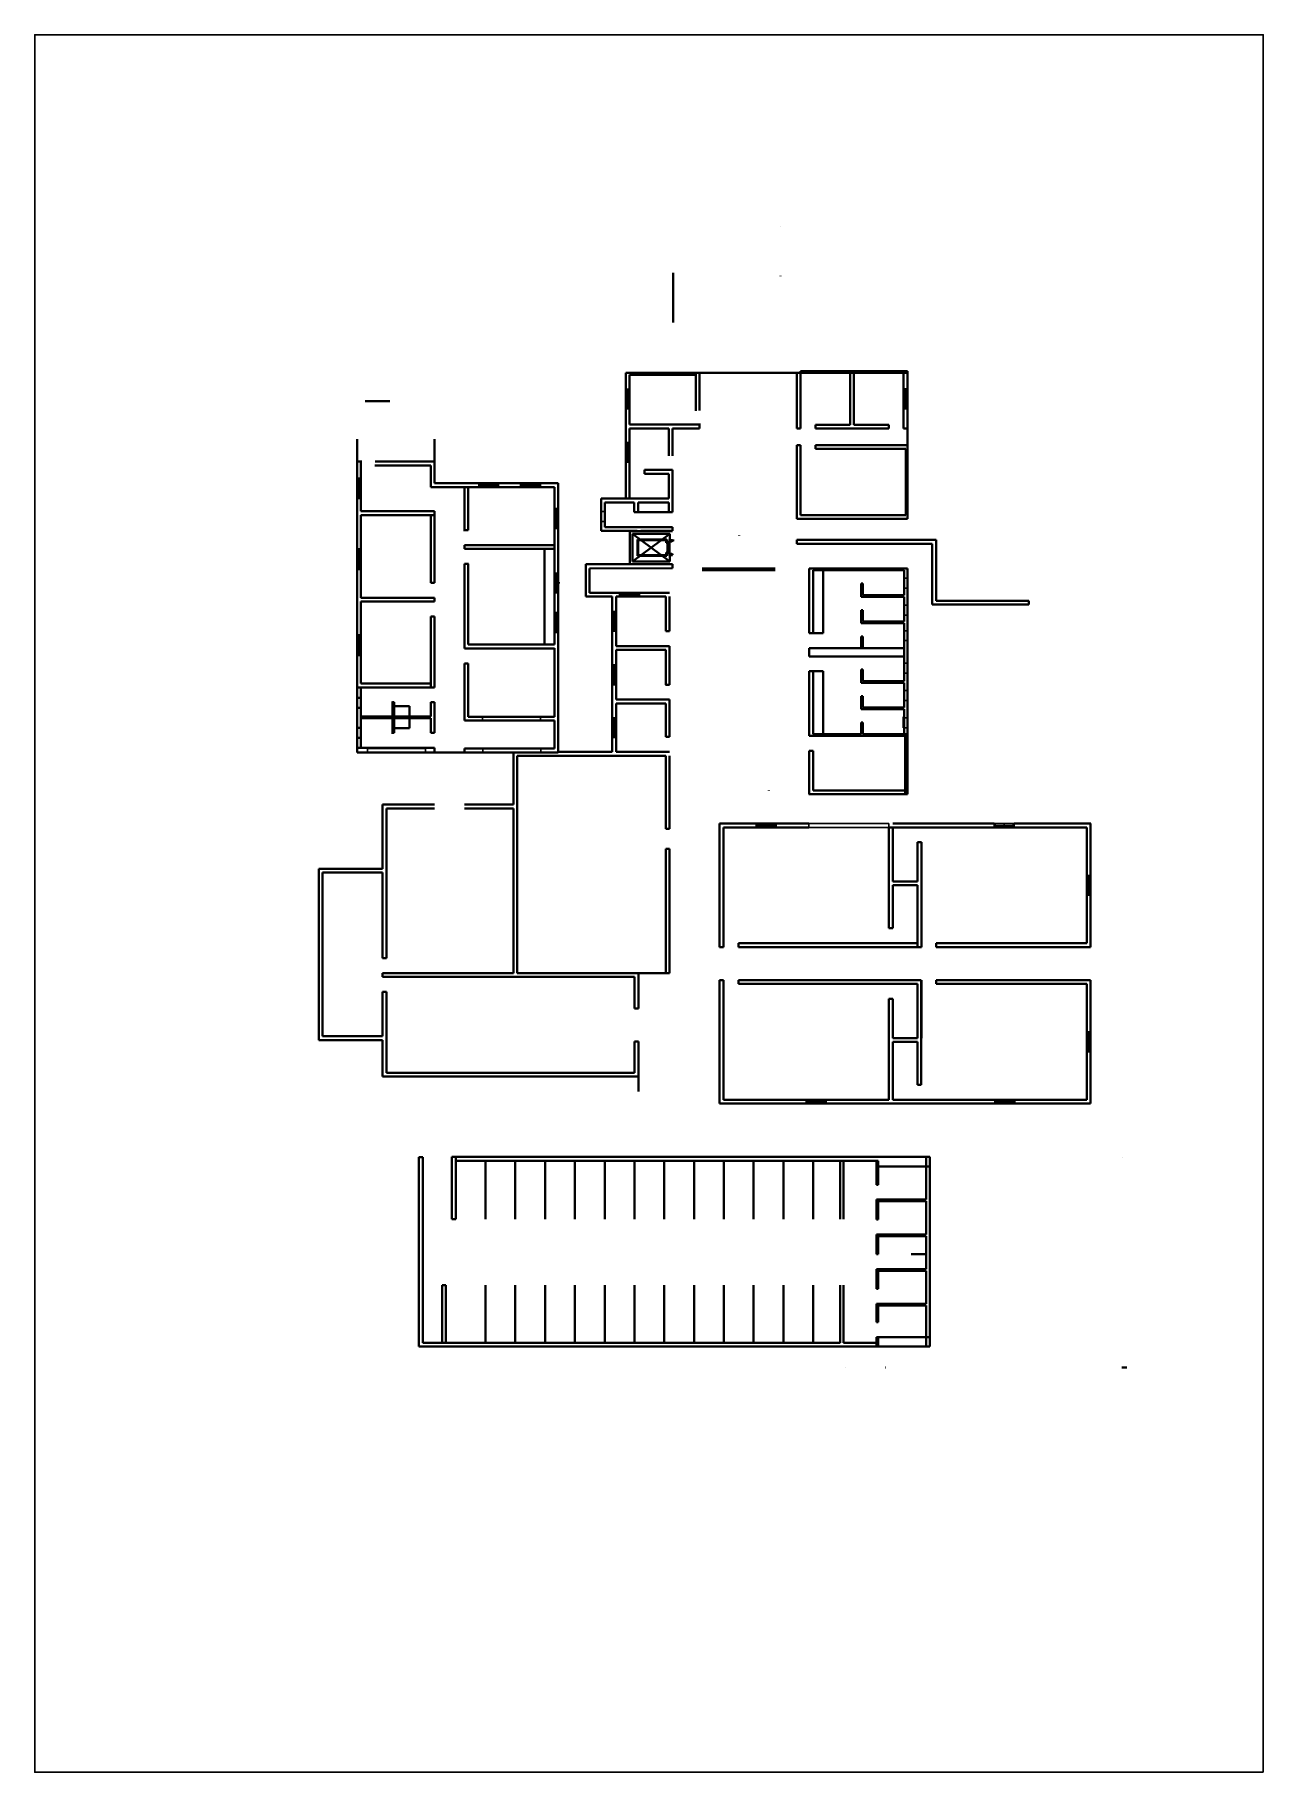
# Model space of a CAD drawing. Header units: metres. Extents: x -353 to 1688, y -477 to 135.
# Drawn here: x -49.4 to 24.8, y -305.9 to -200.9 of the extents above; entities that cross this region are included whole.
import ezdxf

# ---------------------------------------------------------------- set-up
doc = ezdxf.new("R2010")
doc.units = ezdxf.units.M
doc.header["$MEASUREMENT"] = 0
doc.layers.add('WALL', color=2, linetype='Continuous', lineweight=40)
doc.layers.add('WINDOW', color=10, linetype='Continuous')

msp = doc.modelspace()

# ---------------------------------------------------------------- linework, layer by layer
at = {"layer": 'Defpoints'}
msp.add_lwpolyline([(24.80282, -305.92207), (-49.44718, -305.92207), (-49.44718, -200.92207), (24.80282, -200.92207)], close=True, dxfattribs=at)
at = {"layer": 'WALL'}
for p, q in [((-4.37661, -212.51265), (-4.37661, -212.51265)), ((-10.86539, -215.31399), (-10.86539, -218.31399)), ((-4.37661, -215.49253), (-4.37661, -215.51265)), ((-13.72539, -221.359), (-13.72539, -224.719)), ((-3.3927, -221.359), (-13.72539, -221.359)), ((-9.49539, -221.48344), (-13.49539, -221.48344)), ((-13.49539, -221.48344), (-13.49539, -224.48344)), ((-9.49539, -223.6426), (-9.49539, -221.35344)), ((-9.26539, -223.63724), (-9.26539, -221.35344)), ((-3.39403, -224.71317), (-3.39403, -221.36952)), ((-3.3927, -221.359), (3.2973, -221.359)), ((-3.1627, -221.259), (-3.1627, -224.489)), ((-3.1627, -221.259), (3.2973, -221.259)), ((-0.1627, -221.359), (-0.1627, -224.489)), ((0.0673, -221.359), (0.0673, -224.489)), ((3.0673, -221.359), (3.0673, -224.719)), ((3.2973, -221.259), (3.2973, -230.179)), ((-27.98836, -223.06573), (-29.48151, -223.06573)), ((-13.49539, -224.48344), (-9.26539, -224.48344)), ((-9.26539, -224.719), (-9.26539, -224.40724)), ((-3.1634, -224.49004), (-3.1634, -224.72004)), ((-2.2634, -224.72004), (-2.2634, -224.49004)), ((-2.2634, -224.49004), (-0.1627, -224.49004)), ((2.1673, -224.489), (0.0673, -224.489)), ((2.1673, -224.489), (2.1673, -224.719)), ((-29.95937, -229.71565), (-29.95937, -225.36565)), ((-25.27925, -228.0306), (-25.27925, -225.36565)), ((-13.72539, -224.719), (-13.72539, -228.949)), ((-13.49539, -224.719), (-13.49539, -227.449)), ((-13.49539, -224.719), (-11.12441, -224.719)), ((-11.12441, -224.719), (-11.12441, -226.3727)), ((-10.89441, -224.719), (-9.26539, -224.719)), ((-10.89441, -224.719), (-10.89441, -226.3727)), ((-3.1634, -224.719), (-3.3927, -224.719)), ((-3.3927, -225.7197), (-3.3927, -230.179)), ((-3.16282, -225.7197), (-3.3927, -225.7197)), ((-3.16282, -225.7197), (-3.16282, -225.9497)), ((0.06632, -224.719), (-2.2634, -224.719)), ((-2.26282, -225.7197), (3.2973, -225.71897)), ((-2.26282, -225.9497), (-2.26282, -225.7197)), ((2.1673, -224.719), (0.06632, -224.719)), ((3.2973, -224.719), (3.0673, -224.719)), ((-29.95937, -226.71565), (-29.67937, -226.71565)), ((-29.72937, -226.71565), (-29.72937, -229.71565)), ((-28.87933, -226.71565), (-27.79273, -226.71565)), ((-27.79273, -226.71565), (-25.27925, -226.71565)), ((-3.16282, -225.9497), (-3.1627, -225.9497)), ((-3.1627, -225.949), (-3.1627, -229.949)), ((3.1973, -225.949), (-2.26282, -225.949)), ((3.1973, -225.949), (3.1973, -229.949)), ((-29.95937, -227.73065), (-29.72937, -227.73065)), ((-28.88395, -226.94565), (-27.79273, -226.94565)), ((-27.79273, -226.94565), (-25.50925, -226.94565)), ((-25.50925, -228.2606), (-25.50925, -226.94565)), ((-13.49539, -227.449), (-13.49539, -228.949)), ((-12.59539, -227.219), (-12.59539, -227.449)), ((-12.59539, -227.219), (-10.89441, -227.219)), ((-12.59539, -227.449), (-11.12441, -227.449)), ((-11.12441, -228.949), (-11.12441, -227.449)), ((-10.89441, -227.449), (-10.89441, -227.219)), ((-10.89441, -229.779), (-10.89441, -227.219)), ((-25.50925, -228.2606), (-18.03457, -228.2606)), ((-25.27925, -228.0306), (-23.47277, -228.0306)), ((-23.47277, -228.0306), (-17.80457, -228.0306)), ((-23.47277, -228.2606), (-23.47277, -230.91191)), ((-23.24277, -228.2606), (-23.24277, -230.8606)), ((-18.03457, -228.2606), (-18.03457, -237.77905)), ((-17.80457, -228.0306), (-17.80457, -244.29053)), ((-29.95937, -228.93065), (-29.72937, -228.93065)), ((-29.95937, -229.71565), (-29.95937, -244.01437)), ((-29.72937, -229.71565), (-27.79273, -229.71565)), ((-29.72937, -229.94565), (-25.27925, -229.94565)), ((-29.72937, -229.94565), (-29.72937, -234.94565)), ((-27.79273, -229.71565), (-25.27925, -229.71565)), ((-25.50925, -229.94565), (-25.50925, -234.04565)), ((-25.27925, -229.71565), (-25.27925, -234.04565)), ((-15.2127, -228.949), (-13.2127, -228.949)), ((-15.2127, -228.949), (-15.2127, -230.909)), ((-14.9827, -229.179), (-14.5427, -229.179)), ((-14.9827, -229.179), (-13.2127, -229.179)), ((-14.9827, -229.179), (-14.9827, -230.679)), ((-13.49539, -228.949), (-11.12441, -228.949)), ((-13.2127, -229.179), (-13.2127, -229.779)), ((-10.89441, -229.779), (-13.2127, -229.779)), ((-12.9827, -229.179), (-12.3127, -229.179)), ((-12.9827, -229.179), (-11.12441, -229.179)), ((-12.9827, -229.179), (-12.9827, -229.779)), ((-11.12441, -229.779), (-11.12441, -229.179)), ((3.1973, -229.949), (-3.1627, -229.949)), ((-23.47277, -230.8606), (-23.24277, -230.8606)), ((-13.0427, -230.909), (-15.2127, -230.909)), ((-12.0827, -230.679), (-14.9827, -230.679)), ((-13.4728, -230.91755, 0.00008), (-10.89366, -230.91755, 0.00008)), ((-13.4728, -232.91771, 0.00008), (-13.4728, -230.91755, 0.00008)), ((-10.89441, -230.679), (-12.98197, -230.679)), ((-10.89441, -230.909), (-12.8127, -230.909)), ((-10.89441, -230.909), (-10.89441, -230.679)), ((3.2973, -230.179), (-3.3927, -230.179)), ((-29.95817, -232.01377), (-29.72937, -232.01377)), ((-23.46435, -231.7606), (-18.03457, -231.7606)), ((-23.46434, -231.76187), (-23.46434, -231.9906)), ((-23.46434, -231.9906), (-18.03457, -231.9906)), ((-23.23127, -231.99625), (-23.23127, -231.9957)), ((-18.63457, -231.9906), (-18.63457, -237.77905)), ((-13.32242, -231.0905, 0.00008), (-11.06661, -231.0905, 0.00008)), ((-11.06661, -232.74476, 0.00008), (-13.32242, -231.0905, 0.00008)), ((-11.06661, -231.0905, 0.00008), (-13.32242, -232.74476, 0.00008)), ((-13.32242, -232.74476, 0.00008), (-13.32242, -231.0905, 0.00008)), ((-13.02164, -231.42887, 0.00008), (-13.02164, -232.40639, 0.00008)), ((-11.23955, -231.42887, 0.00008), (-13.02164, -231.42887, 0.00008)), ((-12.98405, -231.46647, 0.00008), (-12.98405, -232.36879, 0.00008)), ((-12.98405, -231.46647, 0.00008), (-11.27715, -231.46647, 0.00008)), ((-11.27715, -231.46647, 0.00008), (-11.27715, -231.61685, 0.00008)), ((-11.27715, -231.61685, 0.00008), (-11.20947, -231.61685, 0.00008)), ((-11.23955, -231.60934, 0.00008), (-11.23955, -231.42887, 0.00008)), ((-11.21699, -231.60934, 0.00008), (-11.23955, -231.60934, 0.00008)), ((-11.23203, -231.60182, 0.00008), (-11.23203, -231.57926, 0.00008)), ((-11.23203, -231.57926, 0.00008), (-11.17188, -231.57926, 0.00008)), ((-11.22451, -231.60182, 0.00008), (-11.23203, -231.60182, 0.00008)), ((-11.20195, -231.58678, 0.00008), (-11.22451, -231.58678, 0.00008)), ((-11.22451, -231.58678, 0.00008), (-11.22451, -231.60182, 0.00008)), ((-11.20947, -231.5943, 0.00008), (-11.21699, -231.5943, 0.00008)), ((-11.21699, -231.5943, 0.00008), (-11.21699, -231.60934, 0.00008)), ((-11.20947, -231.61685, 0.00008), (-11.20947, -231.5943, 0.00008)), ((-11.20195, -231.91387, 0.00008), (-11.20195, -231.58678, 0.00008)), ((-11.20195, -231.92139, 0.00008), (-11.20195, -232.24848, 0.00008)), ((-11.18692, -232.2936, 0.00008), (-11.18692, -231.54166, 0.00008)), ((-11.17188, -231.57926, 0.00008), (-11.17188, -231.91387, 0.00008)), ((-11.17188, -232.256, 0.00008), (-11.17188, -231.92139, 0.00008)), ((-11.08916, -231.57926, 0.00008), (-11.1418, -231.57926, 0.00008)), ((-11.1418, -231.57926, 0.00008), (-11.1418, -231.91231, 0.00008)), ((-11.1418, -232.256, 0.00008), (-11.1418, -231.92295, 0.00008)), ((-11.12676, -231.54166, 0.00008), (-11.12676, -232.2936, 0.00008)), ((-11.11172, -231.91231, 0.00008), (-11.11172, -231.58678, 0.00008)), ((-11.11172, -231.58678, 0.00008), (-11.08916, -231.58678, 0.00008)), ((-11.11172, -231.92295, 0.00008), (-11.11172, -232.24848, 0.00008)), ((-11.09668, -231.5943, 0.00008), (-11.1042, -231.5943, 0.00008)), ((-11.1042, -231.5943, 0.00008), (-11.1042, -231.60934, 0.00008)), ((-11.09668, -231.60934, 0.00008), (-11.09668, -231.5943, 0.00008)), ((-11.07412, -231.60934, 0.00008), (-11.09668, -231.60934, 0.00008)), ((-11.09668, -231.61685, 0.00008), (-11.07412, -231.61685, 0.00008)), ((-11.08916, -231.58678, 0.00008), (-11.08916, -231.60182, 0.00008)), ((-11.08916, -231.60182, 0.00008), (-11.08164, -231.60182, 0.00008)), ((-11.08916, -231.60182, 0.00008), (-11.08164, -231.60182, 0.00008)), ((-11.08164, -231.60182, 0.00008), (-11.08164, -231.58678, 0.00008)), ((-11.06661, -231.42887, 0.00008), (-11.07412, -231.42887, 0.00008)), ((-11.07412, -231.42887, 0.00008), (-11.07412, -231.60934, 0.00008)), ((-11.07412, -231.61685, 0.00008), (-11.07412, -232.2184, 0.00008)), ((-11.06661, -231.0905, 0.00008), (-11.06661, -231.45707, 0.00008)), ((-11.06661, -231.54166, 0.00008), (-11.06661, -231.42887, 0.00008)), ((-11.06661, -231.45707, 0.00008), (-10.89366, -231.45707, 0.00008)), ((-10.94139, -231.54166, 0.00008), (-11.06661, -231.54166, 0.00008)), ((-11.06661, -231.60934, 0.00008), (-11.06661, -231.54918, 0.00008)), ((-11.06661, -231.54918, 0.00008), (-10.93852, -231.54918, 0.00008)), ((-10.87461, -231.4819, 0.00008), (-10.94139, -231.54166, 0.00008)), ((-10.93852, -231.54918, 0.00008), (-10.86709, -231.48527, 0.00008)), ((-10.87124, -231.43477, 0.00008), (-10.87124, -231.51491, 0.00008)), ((-10.86327, -231.51848, 0.00008), (-10.86327, -231.43477, 0.00008)), ((-6.8727, -231.19881), (-6.8727, -231.179)), ((-3.3927, -231.449), (-3.3927, -231.679)), ((5.0273, -231.449), (-3.3927, -231.449)), ((4.7973, -231.679), (-3.3927, -231.679)), ((4.7973, -231.679), (4.7973, -233.479)), ((5.0273, -231.449), (5.0273, -233.479)), ((-23.47278, -232.8906), (-23.47277, -238.00905)), ((-23.46434, -232.8906), (-23.24278, -232.8906)), ((-23.46127, -232.8957), (-23.36126, -232.8957)), ((-23.24278, -232.8906), (-23.24277, -237.77905)), ((-23.24278, -232.8957), (-23.23127, -232.8957)), ((-13.0427, -232.909), (-16.1427, -232.909)), ((-16.1427, -232.909), (-16.1427, -234.869)), ((-13.4728, -232.91771, 0.00008), (-10.89366, -232.91771, 0.00008)), ((-13.32242, -232.74476, 0.00008), (-11.06661, -232.74476, 0.00008)), ((-11.23955, -232.40639, 0.00008), (-13.02164, -232.40639, 0.00008)), ((-12.98405, -232.36879, 0.00008), (-11.27715, -232.36879, 0.00008)), ((-10.89441, -232.909), (-12.8127, -232.909)), ((-11.27715, -232.36879, 0.00008), (-11.27715, -232.2184, 0.00008)), ((-11.27715, -232.2184, 0.00008), (-11.20947, -232.2184, 0.00008)), ((-11.21699, -232.22592, 0.00008), (-11.23955, -232.22592, 0.00008)), ((-11.23955, -232.22592, 0.00008), (-11.23955, -232.40639, 0.00008)), ((-11.22451, -232.23344, 0.00008), (-11.23203, -232.23344, 0.00008)), ((-11.23203, -232.23344, 0.00008), (-11.23203, -232.256, 0.00008)), ((-11.23203, -232.256, 0.00008), (-11.17188, -232.256, 0.00008)), ((-11.22451, -232.24848, 0.00008), (-11.22451, -232.23344, 0.00008)), ((-11.20195, -232.24848, 0.00008), (-11.22451, -232.24848, 0.00008)), ((-11.21699, -232.24096, 0.00008), (-11.21699, -232.22592, 0.00008)), ((-11.20947, -232.24096, 0.00008), (-11.21699, -232.24096, 0.00008)), ((-11.20947, -232.2184, 0.00008), (-11.20947, -232.24096, 0.00008)), ((-11.08916, -232.256, 0.00008), (-11.1418, -232.256, 0.00008)), ((-11.11172, -232.24848, 0.00008), (-11.08916, -232.24848, 0.00008)), ((-11.1042, -232.24096, 0.00008), (-11.1042, -232.22592, 0.00008)), ((-11.09668, -232.24096, 0.00008), (-11.1042, -232.24096, 0.00008)), ((-11.09668, -232.2184, 0.00008), (-11.07412, -232.2184, 0.00008)), ((-11.09668, -232.22592, 0.00008), (-11.09668, -232.24096, 0.00008)), ((-11.07412, -232.22592, 0.00008), (-11.09668, -232.22592, 0.00008)), ((-11.08916, -232.23344, 0.00008), (-11.08164, -232.23344, 0.00008)), ((-11.08916, -232.24848, 0.00008), (-11.08916, -232.23344, 0.00008)), ((-11.08916, -232.23344, 0.00008), (-11.08164, -232.23344, 0.00008)), ((-11.08164, -232.23344, 0.00008), (-11.08164, -232.24848, 0.00008)), ((-11.07412, -232.40639, 0.00008), (-11.07412, -232.22592, 0.00008)), ((-11.06661, -232.40639, 0.00008), (-11.07412, -232.40639, 0.00008)), ((-11.06661, -232.22592, 0.00008), (-11.06661, -232.28608, 0.00008)), ((-11.06661, -232.28608, 0.00008), (-10.93852, -232.28608, 0.00008)), ((-11.06661, -232.2936, 0.00008), (-11.06661, -232.40639, 0.00008)), ((-10.94139, -232.2936, 0.00008), (-11.06661, -232.2936, 0.00008)), ((-11.06661, -232.37819, 0.00008), (-11.06661, -232.74476, 0.00008)), ((-11.06661, -232.37819, 0.00008), (-10.89366, -232.37819, 0.00008)), ((-10.87461, -232.35336, 0.00008), (-10.94139, -232.2936, 0.00008)), ((-10.93852, -232.28608, 0.00008), (-10.86709, -232.34999, 0.00008)), ((-10.89441, -233.159), (-10.89441, -232.909)), ((-29.95817, -233.21377), (-29.72817, -233.21377)), ((-25.27925, -234.04565), (-25.50925, -234.04565)), ((-15.91573, -233.179), (-10.89441, -233.15822)), ((-15.9127, -233.179), (-15.9127, -234.639)), ((-4.70017, -233.18714), (-9.10017, -233.18714)), ((-4.70017, -233.28714), (-9.10017, -233.28714)), ((-2.63302, -233.18714), (3.29698, -233.18714)), ((-2.63302, -233.28714), (-2.63302, -233.18714)), ((-2.63302, -233.28714), (-2.63302, -237.08714)), ((-2.40302, -233.28714), (0.49698, -233.28714)), ((-2.40302, -233.28714), (-2.40302, -237.08714)), ((-1.80302, -233.28714), (-1.80302, -237.08714)), ((0.49698, -233.28714), (3.09698, -233.28714)), ((0.49698, -234.08714), (0.59698, -234.08714)), ((0.49698, -234.08714), (0.49698, -234.88714)), ((0.59698, -234.08714), (0.59698, -234.78714)), ((3.09698, -233.28714), (3.09698, -234.78714)), ((3.29698, -233.18714), (3.29698, -238.77066)), ((4.7973, -233.479), (4.7973, -235.35193)), ((5.0273, -233.479), (5.0273, -235.12193)), ((-29.72937, -234.94565), (-25.50925, -234.94565)), ((-29.72937, -235.17565), (-25.50925, -235.17565)), ((-29.72937, -235.17565), (-29.72937, -240.13346)), ((-25.50925, -234.94565), (-25.27925, -234.94565)), ((-25.27827, -235.17596), (-25.50827, -235.17596)), ((-25.27925, -234.94565), (-25.27925, -235.17596)), ((-18.03457, -235.12862), (-18.03457, -237.77905)), ((-16.1427, -234.869), (-14.5427, -234.869)), ((-15.9127, -234.639), (-11.0827, -234.639)), ((-14.5427, -238.099), (-14.5427, -234.869)), ((-14.3127, -234.869), (-11.3127, -234.869)), ((-14.3127, -237.869), (-14.3127, -234.869)), ((-11.3127, -234.869), (-11.31248, -236.96919)), ((-11.0827, -234.869), (-11.0827, -236.96919)), ((0.49698, -234.88714), (3.09698, -234.88714)), ((0.59698, -234.78714), (3.09698, -234.78714)), ((3.09698, -234.88714), (3.09698, -236.38714)), ((5.0273, -235.12193), (10.6273, -235.12193)), ((10.6273, -235.12193), (10.6273, -235.35193)), ((-25.50827, -236.07596), (-25.50871, -239.23391)), ((-25.50827, -236.07596), (-25.27827, -236.07596)), ((-25.27925, -236.07596), (-25.27925, -239.23391)), ((0.49698, -235.68714), (0.59698, -235.68714)), ((0.49698, -235.68714), (0.49698, -236.48714)), ((0.59698, -235.68714), (0.59698, -236.38714)), ((4.7973, -235.35193), (10.6273, -235.35193)), ((-29.95937, -237.21596), (-29.72937, -237.21596)), ((-11.08248, -236.96919), (-11.31248, -236.96919)), ((-2.63302, -237.08714), (-1.80302, -237.08714)), ((0.49698, -236.48714), (3.09698, -236.48714)), ((0.49698, -237.28714), (0.59698, -237.28714)), ((0.49698, -237.28714), (0.49698, -237.98714)), ((0.59698, -236.38714), (3.09698, -236.38714)), ((0.59698, -237.28714), (0.59698, -237.98714)), ((3.09698, -236.48714), (3.09698, -238.77066)), ((-23.47277, -238.00905), (-18.03457, -238.00905)), ((-23.24277, -237.77905), (-18.03457, -237.77905)), ((-23.24277, -238.0096), (-23.24277, -238.00905)), ((-18.03457, -237.98206), (-18.03457, -242.14277)), ((-14.5427, -238.099), (-14.5427, -241.329)), ((-11.3127, -237.869), (-14.3127, -237.869)), ((-11.3127, -238.099), (-14.3127, -238.099)), ((-14.3127, -238.099), (-14.3127, -241.099)), ((-11.3127, -240.19911), (-11.3127, -238.099)), ((-11.31248, -237.86919), (-11.08248, -237.86919)), ((-11.08579, -240.19911), (-11.0827, -238.099)), ((-11.0827, -237.86919), (-11.0827, -238.099)), ((-2.63302, -237.98714), (3.09698, -237.98714)), ((-2.63302, -237.98714), (-2.63302, -238.48714)), ((-29.95937, -238.41596), (-29.72937, -238.41596)), ((-25.50939, -240.36346), (-25.50871, -239.23391)), ((-25.27925, -240.13391), (-25.27925, -239.23391)), ((-23.47277, -238.90905), (-23.47277, -242.37277)), ((-23.47277, -238.90905), (-23.24277, -238.90905)), ((-23.47277, -238.90905), (-23.37277, -238.90905)), ((-23.24277, -238.90905), (-23.24277, -242.14277)), ((-2.63302, -238.48714), (3.09698, -238.48714)), ((-2.63302, -239.38714), (-1.80302, -239.38714)), ((-2.63302, -239.38714), (-2.63302, -243.28714)), ((-2.40302, -239.38714), (-2.40302, -243.18714)), ((-2.40302, -239.38714), (-2.40302, -243.18714)), ((-1.80302, -239.38714), (-1.80302, -243.18714)), ((0.49698, -239.28714), (0.59698, -239.28714)), ((0.49698, -239.28714), (0.49698, -240.08714)), ((0.59698, -239.28714), (0.59698, -239.98714)), ((3.09698, -238.48714), (3.09698, -239.98714)), ((3.29698, -238.48714), (3.29698, -241.83)), ((-29.95937, -240.36346), (-25.27925, -240.36346)), ((-29.72937, -240.13346), (-25.50925, -240.13346)), ((-29.72937, -240.36346), (-29.72937, -244.01437)), ((-25.27925, -240.13391), (-25.27925, -240.36346)), ((-11.08579, -240.19911), (-11.31579, -240.19911)), ((0.49698, -240.08714), (3.09698, -240.08714)), ((0.59698, -239.98714), (3.09698, -239.98714)), ((3.09698, -240.08714), (3.09698, -241.58714)), ((-29.95937, -240.99237), (-29.72937, -240.99237)), ((-27.82937, -241.2172), (-27.82937, -243.16428)), ((-27.82937, -241.26346), (-27.72937, -241.26346)), ((-27.82937, -241.26346), (-27.72937, -241.26346)), ((-27.72937, -241.26346), (-27.72937, -242.11437)), ((-27.72885, -241.49797), (-26.80124, -241.49797)), ((-26.80124, -242.11437), (-26.80124, -241.49797)), ((-25.51045, -242.11437), (-25.50994, -241.26346)), ((-25.50994, -241.26346), (-25.27925, -241.26346)), ((-25.27925, -241.26346), (-25.27925, -242.26437)), ((-14.5427, -244.26017), (-14.5427, -241.329)), ((-14.3127, -241.099), (-11.3127, -241.099)), ((-14.3127, -241.329), (-11.3127, -241.329)), ((-14.3127, -244.26017), (-14.3127, -241.329)), ((-11.31579, -241.099), (-11.31579, -241.09911)), ((-11.31579, -241.09911), (-11.08579, -241.09911)), ((-11.3127, -241.329), (-11.3127, -243.35965)), ((-11.08579, -241.09911), (-11.0827, -241.329)), ((-11.0827, -241.329), (-11.08367, -243.35965)), ((0.49698, -240.88714), (0.49698, -241.68714)), ((0.49698, -240.88814), (0.59698, -240.88814)), ((0.59698, -240.88714), (0.59698, -241.58714)), ((-29.95937, -241.59237), (-29.72937, -241.59237)), ((-29.72937, -242.11437), (-27.82937, -242.11437)), ((-29.72937, -242.21437), (-27.82937, -242.21437)), ((-27.72937, -242.11437), (-27.72937, -243.11437)), ((-27.72937, -242.11437), (-25.51045, -242.11437)), ((-27.72937, -242.21437), (-25.51051, -242.21437)), ((-26.80136, -242.8291), (-26.80136, -242.21437)), ((-25.51054, -242.26437), (-25.51051, -242.21437)), ((-25.51054, -242.26437), (-25.51054, -243.11437)), ((-25.27925, -242.16437), (-25.27925, -242.26437)), ((-25.27925, -242.26437), (-25.27925, -243.11437)), ((-18.03457, -242.37277), (-23.47277, -242.37277)), ((-18.03457, -242.14277), (-23.24277, -242.14277)), ((-18.03457, -242.37161), (-18.03457, -244.06053)), ((0.59698, -241.68714), (0.49698, -241.68714)), ((0.49698, -242.48714), (0.59698, -242.48714)), ((0.49698, -242.48714), (0.49698, -243.18714)), ((0.59698, -241.58714), (3.09698, -241.58714)), ((0.59698, -241.68714), (3.09698, -241.68714)), ((0.59698, -242.48714), (0.59698, -243.18714)), ((3.06698, -242.1511), (3.06698, -242.80352)), ((3.09698, -241.68714), (3.09698, -241.83)), ((3.09698, -241.83), (3.09698, -241.68714)), ((3.09698, -241.68714), (3.09698, -243.18714)), ((3.29698, -241.58714), (3.29698, -246.82165)), ((-29.95937, -242.80541), (-29.72937, -242.80541)), ((-29.95937, -243.40541), (-29.72892, -243.40541)), ((-27.72937, -243.11437), (-27.82937, -243.11437)), ((-27.72027, -243.11437), (-27.82937, -243.11437)), ((-26.80136, -242.8291), (-27.72937, -242.8291)), ((-25.27925, -243.11437), (-25.51054, -243.11437)), ((-11.08367, -243.35965), (-11.31367, -243.35965)), ((-2.63302, -243.28714), (3.29698, -243.28714)), ((-2.40302, -243.18714), (0.49698, -243.18714)), ((0.59698, -243.18714), (3.29698, -243.18714)), ((3.16698, -243.28714), (3.16698, -246.82165)), ((3.16698, -243.28714), (3.16698, -246.82165)), ((-29.95937, -244.01437), (-29.95937, -244.29053)), ((-25.27925, -244.01437), (-29.95937, -244.01437)), ((-25.27925, -244.29053), (-29.95937, -244.29053)), ((-25.27925, -244.29053), (-25.27925, -244.01437)), ((-23.47277, -244.29053), (-25.27925, -244.29053)), ((-18.03457, -244.06053), (-23.47277, -244.06053)), ((-23.47277, -244.29053), (-23.47277, -244.06053)), ((-23.47277, -244.06053), (-23.47277, -244.29053)), ((-17.80457, -244.29053), (-23.47277, -244.29053)), ((-20.51534, -244.29357), (-20.51534, -247.44307)), ((-20.28534, -244.49017), (-20.28534, -257.6315)), ((-14.5427, -244.49017), (-20.28534, -244.49017)), ((-14.5427, -244.26017), (-17.80457, -244.26017)), ((-14.5427, -244.49017), (-11.3127, -244.49017)), ((-14.3127, -244.26017), (-11.3127, -244.26017)), ((-11.31367, -244.25965), (-11.08367, -244.25965)), ((-11.3127, -244.49017), (-11.3127, -248.90408)), ((-11.0827, -244.49017), (-11.0827, -248.90408)), ((-2.63302, -244.18714), (-2.40302, -244.18714)), ((-2.63302, -244.18714), (-2.63302, -246.82165)), ((-2.40302, -244.18714), (-2.40302, -246.59165)), ((-5.07192, -246.60745), (-5.07192, -246.59165)), ((-2.6627, -246.59165), (-2.63302, -246.59165)), ((-2.40302, -246.59165), (3.16698, -246.59165)), ((3.29698, -246.59165), (3.2973, -246.59165)), ((-25.27925, -247.44307), (-28.42658, -247.44307)), ((-28.42658, -247.44307), (-28.42658, -251.3226)), ((-25.27925, -247.67307), (-28.19658, -247.67307)), ((-28.19658, -247.67307), (-28.19658, -256.7315)), ((-20.51534, -247.44307), (-23.47277, -247.44307)), ((-20.51534, -247.67307), (-23.47277, -247.67307)), ((-20.51534, -247.67307), (-23.47277, -247.67307)), ((-20.51534, -247.67307), (-20.51534, -248.78698)), ((-20.51534, -247.67307), (-20.51534, -257.6315)), ((-2.6627, -246.82165), (3.2973, -246.82165)), ((-8.05192, -248.59165), (-8.05192, -256.05165)), ((-8.05192, -248.59165), (-2.6627, -248.59165)), ((-7.82192, -248.82165), (-2.6627, -248.82165)), ((-7.82192, -248.82165), (-7.82192, -255.82165)), ((2.17808, -254.92165), (2.17808, -248.82165)), ((2.40808, -248.82165), (2.17808, -248.82165)), ((2.40808, -248.59165), (4.13808, -248.59165)), ((2.40808, -248.82165), (3.90808, -248.82165)), ((2.40808, -248.82165), (14.13808, -248.82165)), ((2.40808, -248.82165), (2.40808, -252.09165)), ((4.13808, -248.59165), (8.54389, -248.59165)), ((14.38469, -248.59165), (9.74389, -248.59074)), ((14.13808, -248.82165), (14.13808, -255.82165)), ((14.36808, -248.59165), (14.36808, -256.05165)), ((-11.0827, -248.90408), (-11.3127, -248.90408)), ((3.90808, -249.72165), (4.13808, -249.72165)), ((3.90808, -249.72165), (3.90808, -252.09165)), ((4.13808, -249.72165), (4.13808, -255.82165)), ((-11.3127, -250.12165), (-11.3127, -257.6315)), ((-11.3127, -250.12165), (-11.0827, -250.12165)), ((-11.0827, -250.12165), (-11.0827, -256.05165)), ((-28.42658, -251.3226), (-32.28685, -251.3226)), ((-32.28685, -251.3226), (-32.28685, -261.67473)), ((-28.42658, -251.5526), (-32.05685, -251.5526)), ((-32.05685, -251.5526), (-32.05685, -261.44473)), ((-28.42658, -251.5526), (-28.42658, -256.7315)), ((3.90808, -252.09165), (2.40808, -252.09165)), ((2.40808, -252.32165), (2.40808, -254.92165)), ((2.40808, -252.32165), (3.90808, -252.32165)), ((3.90808, -252.32165), (2.40808, -252.32165)), ((3.90808, -252.32165), (3.90808, -256.05165)), ((2.40808, -254.92165), (2.17808, -254.92165)), ((-11.0827, -256.05165), (-11.0827, -257.6315)), ((-7.82192, -256.05165), (-8.05192, -256.05165)), ((-7.82192, -255.82165), (-7.82192, -256.05165)), ((3.90808, -255.82165), (-6.92192, -255.82165)), ((-6.92192, -256.05165), (-6.92192, -255.82165)), ((3.90808, -256.05165), (-6.92192, -256.05165)), ((4.13808, -256.05165), (3.90808, -256.05165)), ((4.138, -255.82174), (4.138, -256.05174)), ((5.038, -255.82174), (14.13808, -255.82165)), ((5.038, -256.05174), (5.038, -255.82174)), ((14.36808, -256.05165), (5.038, -256.05165)), ((-28.42658, -256.7315), (-28.19658, -256.7315)), ((-28.42658, -257.6315), (-20.51534, -257.6315)), ((-28.42407, -257.6315), (-28.42407, -257.8615)), ((-28.42407, -257.8615), (-13.19407, -257.8615)), ((-20.28534, -257.6315), (-12.96407, -257.6315)), ((-13.19407, -259.7615), (-13.19407, -257.8615)), ((-12.96407, -259.7615), (-12.96407, -257.6315)), ((-12.96407, -257.6315), (-11.0827, -257.6315)), ((-8.05192, -258.05165), (-8.05192, -265.51165)), ((-7.82186, -258.05236), (-8.05192, -258.05236)), ((-7.82192, -258.28165), (-7.82192, -265.28165)), ((-7.82186, -258.05236), (-7.82186, -258.28236)), ((-6.92186, -258.05165), (3.90492, -258.05165)), ((-6.92186, -258.05165), (2.17808, -258.05165)), ((-6.92186, -258.28236), (-6.92186, -258.05236)), ((-6.92186, -258.28165), (2.17808, -258.28165)), ((-6.92186, -258.28165), (3.90492, -258.28165)), ((2.40808, -258.05165), (2.17808, -258.05165)), ((3.90492, -258.05373), (4.13492, -258.05373)), ((3.90492, -258.28165), (3.90492, -261.55373)), ((3.90808, -258.05277), (3.90808, -258.05373)), ((4.13492, -258.05373), (4.13492, -264.38165)), ((4.138, -258.05294), (4.138, -258.28294)), ((4.138, -258.28294), (4.13808, -258.28294)), ((4.13808, -258.28165), (4.13808, -261.55165)), ((5.038, -258.05294), (14.36808, -258.05165)), ((5.038, -258.28294), (5.038, -258.05294)), ((5.038, -258.28165), (14.13808, -258.28165)), ((14.13808, -265.28165), (14.13808, -258.28165)), ((14.36808, -265.51165), (14.36808, -258.05165)), ((-28.42407, -258.7615), (-28.19407, -258.7615)), ((-28.42407, -258.7615), (-28.42407, -261.44473)), ((-28.19407, -258.7615), (-28.19407, -263.64513)), ((2.17808, -259.18165), (2.40808, -259.18165)), ((2.17808, -265.28165), (2.17808, -259.18165)), ((2.40808, -261.55165), (2.40808, -259.18165)), ((-28.19658, -259.7615), (-28.19407, -259.7615)), ((-13.19407, -259.7615), (-12.96407, -259.7615)), ((-32.05685, -261.44473), (-28.42407, -261.44473)), ((-28.19658, -260.7615), (-28.19407, -260.7615)), ((-32.28685, -261.67473), (-28.42407, -261.67473)), ((-28.42407, -261.67473), (-28.42407, -263.87513)), ((-13.19407, -261.7615), (-12.96407, -261.7615)), ((-13.19407, -263.64513), (-13.19407, -261.7615)), ((-12.96407, -264.77513), (-12.96407, -261.7615)), ((2.40808, -261.55165), (3.90492, -261.55165)), ((2.40808, -265.28165), (2.40808, -261.78165)), ((2.40808, -261.78165), (3.90492, -261.78165)), ((3.90808, -261.55373), (3.90492, -261.55373)), ((3.90492, -261.78165), (3.90492, -264.38165)), ((4.13492, -261.55165), (4.13808, -261.55165)), ((-28.42407, -263.87513), (-12.96407, -263.87513)), ((-28.19407, -263.64513), (-13.19407, -263.64513)), ((3.90492, -264.15165), (3.90808, -264.15165)), ((3.90492, -264.38165), (4.13492, -264.38165)), ((-8.05192, -265.51165), (2.17808, -265.51165)), ((-7.82192, -265.28165), (2.17808, -265.28165)), ((-1.62192, -265.51165), (14.36808, -265.51165)), ((2.40808, -265.28165), (14.13808, -265.28165)), ((2.40808, -265.28165), (3.90808, -265.28165)), ((2.40808, -265.51165), (3.90808, -265.51165)), ((-26.224, -268.74253), (-25.994, -268.74253)), ((-26.224, -268.74253), (-26.224, -280.20253)), ((-25.994, -268.74253), (-25.994, -279.97253)), ((-24.23091, -268.7357), (-0.37091, -268.7357)), ((-24.23091, -272.49021), (-24.23091, -268.7357)), ((-24.00091, -272.49021), (-24.00091, -268.7357)), ((-0.37091, -268.7357), (1.42909, -268.7357)), ((1.42909, -268.7357), (4.65909, -268.7357)), ((4.42909, -268.7357), (4.42909, -271.3157)), ((4.65909, -268.7357), (4.65909, -280.20253)), ((16.27354, -268.74165), (16.27384, -268.74165)), ((-25.994, -279.97253), (-25.994, -268.97253)), ((-24.00091, -268.9657), (-24.00091, -271.33593)), ((-24.00091, -268.9657), (-0.764, -268.9657)), ((-22.20091, -272.49021), (-22.20091, -268.9657)), ((-20.40091, -272.49021), (-20.40091, -268.9657)), ((-18.60091, -272.49021), (-18.60091, -268.9657)), ((-16.80091, -272.49021), (-16.80091, -268.9657)), ((-16.80091, -272.49021), (-16.80091, -268.9657)), ((-15.00091, -272.49021), (-15.00091, -268.9657)), ((-13.50091, -268.9657), (-13.50091, -268.9657)), ((-13.50091, -268.9657), (-13.50091, -268.9657)), ((-13.50091, -268.9657), (-13.50091, -268.9657)), ((-13.50091, -268.9657), (-13.50091, -268.9657)), ((-13.20091, -272.49021), (-13.20091, -268.9657)), ((-11.40091, -272.49021), (-11.40091, -268.9657)), ((-9.60091, -272.49021), (-9.60091, -268.9657)), ((-7.80091, -272.49021), (-7.80091, -268.9657)), ((-7.794, -268.97253), (-5.764, -268.97253)), ((-6.00091, -272.49021), (-6.00091, -268.9657)), ((-4.20091, -272.49021), (-4.20091, -268.9657)), ((-2.40091, -272.49021), (-2.40091, -268.9657)), ((-0.764, -268.9657), (-0.764, -272.49021)), ((-0.764, -268.9657), (1.52909, -268.9657)), ((-0.564, -268.9657), (-0.564, -272.49021)), ((1.42909, -268.9657), (1.42909, -270.4157)), ((1.42909, -269.3157), (4.65909, -269.3157)), ((1.52909, -268.9657), (1.52909, -270.4157)), ((1.42909, -270.4157), (1.52909, -270.4157)), ((1.42909, -271.3157), (4.42909, -271.3157)), ((1.42909, -271.3157), (1.42909, -272.5157)), ((1.42909, -271.4157), (4.42909, -271.4157)), ((1.52909, -271.3157), (1.52909, -272.5157)), ((4.42909, -271.4157), (4.42909, -273.4157)), ((-24.00091, -272.49021), (-24.23091, -272.49021)), ((-24.00091, -272.49021), (-24.00091, -272.49021)), ((1.42909, -272.5157), (1.52909, -272.5157)), ((1.42909, -273.4157), (4.42909, -273.4157)), ((1.42909, -273.4157), (1.42909, -274.6157)), ((1.42909, -273.5157), (4.42909, -273.5157)), ((1.52909, -273.4157), (1.52909, -274.6157)), ((4.42909, -273.5157), (4.42909, -275.5157)), ((1.42909, -274.6157), (1.52909, -274.6157)), ((3.52107, -274.6157), (4.42909, -274.6157)), ((1.42909, -275.5157), (4.42909, -275.5157)), ((1.42909, -275.5157), (1.42909, -276.7157)), ((1.42909, -275.6157), (4.42909, -275.6157)), ((1.52909, -275.5157), (1.52909, -276.7157)), ((4.42909, -275.6157), (4.42909, -277.6157)), ((-24.83091, -279.9657), (-24.83091, -276.49021)), ((-24.60091, -276.49021), (-24.83091, -276.49021)), ((-24.60091, -279.9657), (-24.60091, -276.49021)), ((-22.20091, -279.9657), (-22.20091, -276.49021)), ((-20.40091, -279.9657), (-20.40091, -276.49021)), ((-18.60091, -279.9657), (-18.60091, -276.49021)), ((-16.80091, -279.9657), (-16.80091, -276.49021)), ((-15.00091, -279.9657), (-15.00091, -276.49021)), ((-13.20091, -279.9657), (-13.20091, -276.49021)), ((-11.40091, -279.9657), (-11.40091, -276.49021)), ((-9.60091, -279.9657), (-9.60091, -276.49021)), ((-7.80091, -279.9657), (-7.80091, -276.49021)), ((-6.00091, -279.9657), (-6.00091, -276.49021)), ((-4.20091, -279.9657), (-4.20091, -276.49021)), ((-2.40091, -279.9657), (-2.40091, -276.49021)), ((-0.764, -276.49021), (-0.764, -279.9657)), ((-0.564, -276.49021), (-0.564, -279.9657)), ((1.42909, -276.7157), (1.52909, -276.7157)), ((1.42909, -277.6157), (4.42909, -277.6157)), ((1.42909, -277.6157), (1.42909, -278.72253)), ((1.42909, -277.7157), (4.42909, -277.7157)), ((1.52909, -277.6157), (1.52909, -278.72253)), ((4.42909, -277.7157), (4.42909, -280.20253)), ((1.52909, -278.72253), (1.42909, -278.72253)), ((4.65909, -280.20253), (-26.224, -280.20253)), ((-2.40091, -279.9657), (-25.994, -279.9657)), ((-0.994, -279.97253), (-4.494, -279.97253)), ((-0.764, -279.9657), (-0.994, -279.9657)), ((1.52909, -279.9657), (-0.564, -279.9657)), ((4.65909, -279.62253), (1.42909, -279.62253)), ((1.42909, -279.62253), (1.42909, -280.20253)), ((1.52909, -279.62253), (1.52909, -280.20253)), ((-0.43558, -281.46036), (-0.43558, -281.46719)), ((1.98751, -281.46719), (1.96624, -281.46719)), ((16.54953, -281.46719), (16.25697, -281.46719))]:
    msp.add_line(p, q, dxfattribs=at)
at = {"layer": 'WINDOW'}
for p, q in [((-13.72539, -223.53274), (-13.72539, -222.33274)), ((-13.72539, -222.33274), (-13.49539, -222.33274)), ((-13.72539, -222.38274), (-13.49539, -222.38274)), ((-13.61039, -223.48274), (-13.61039, -222.38274)), ((-13.49539, -222.33274), (-13.49539, -223.53274)), ((3.0673, -223.524), (3.0673, -222.324)), ((3.0673, -222.324), (3.2973, -222.324)), ((3.0673, -222.374), (3.2973, -222.374)), ((3.1823, -223.474), (3.1823, -222.374)), ((3.2973, -222.324), (3.2973, -223.524)), ((-13.49539, -222.93274), (-13.72539, -222.93274)), ((-13.49539, -223.48274), (-13.72539, -223.48274)), ((-13.49539, -223.53274), (-13.72539, -223.53274)), ((-13.49539, -223.53274), (-13.49539, -222.93274)), ((-0.1627, -222.924), (-0.1627, -222.924)), ((3.2973, -222.924), (3.0673, -222.924)), ((3.2973, -223.474), (3.0673, -223.474)), ((3.2973, -223.524), (3.0673, -223.524)), ((3.2973, -223.524), (3.2973, -222.924)), ((-13.72539, -226.76069), (-13.72539, -225.56069)), ((-13.72539, -225.56069), (-13.49539, -225.56069)), ((-13.72539, -225.61069), (-13.49539, -225.61069)), ((-13.61039, -226.71069), (-13.61039, -225.61069)), ((-13.49539, -225.56069), (-13.49539, -226.76069)), ((-13.49539, -226.16069), (-13.72539, -226.16069)), ((-13.49539, -226.71069), (-13.72539, -226.71069)), ((-13.49539, -226.76069), (-13.72539, -226.76069)), ((-13.49539, -226.76069), (-13.49539, -226.16069)), ((-29.95937, -228.93065), (-29.95937, -227.73065)), ((-29.95937, -227.73065), (-29.72937, -227.73065)), ((-29.95937, -227.78065), (-29.72937, -227.78065)), ((-29.84437, -228.88065), (-29.84437, -227.78065)), ((-29.72937, -227.73065), (-29.72937, -228.93065)), ((-11.23708, -227.219), (-11.23708, -227.21994)), ((-29.72937, -228.33065), (-29.95937, -228.33065)), ((-29.72937, -228.88065), (-29.95937, -228.88065)), ((-29.72937, -228.93065), (-29.72937, -228.33065)), ((-22.61321, -228.2606), (-22.61321, -228.0306)), ((-22.61321, -228.0306), (-21.41321, -228.0306)), ((-21.41321, -228.2606), (-22.61321, -228.2606)), ((-22.56321, -228.2606), (-22.56321, -228.0306)), ((-21.46321, -228.1456), (-22.56321, -228.1456)), ((-22.01321, -228.0306), (-22.01321, -228.2606)), ((-21.46321, -228.0306), (-21.46321, -228.2606)), ((-21.41321, -228.0306), (-21.41321, -228.2606)), ((-20.08915, -228.2606), (-20.08915, -228.0306)), ((-20.08915, -228.0306), (-18.88915, -228.0306)), ((-18.88915, -228.2606), (-20.08915, -228.2606)), ((-20.03915, -228.2606), (-20.03915, -228.0306)), ((-18.93915, -228.1456), (-20.03915, -228.1456)), ((-19.48915, -228.0306), (-19.48915, -228.2606)), ((-18.93915, -228.0306), (-18.93915, -228.2606)), ((-18.88915, -228.0306), (-18.88915, -228.2606)), ((-29.72937, -228.93065), (-29.95937, -228.93065)), ((-18.03457, -230.7606), (-18.03457, -229.5606)), ((-18.03457, -229.5606), (-17.80457, -229.5606)), ((-18.03457, -229.6106), (-17.80457, -229.6106)), ((-17.91957, -230.7106), (-17.91957, -229.6106)), ((-17.80457, -229.5606), (-17.80457, -230.7606)), ((-15.20771, -230.33253, 0.00011), (-15.20771, -229.73253, 0.00011)), ((-15.20771, -229.73253, 0.00011), (-14.97771, -229.73253, 0.00011)), ((-14.97771, -229.73253, 0.00011), (-14.97771, -230.33253, 0.00011)), ((-17.80457, -230.1606), (-18.03457, -230.1606)), ((-17.80457, -230.7106), (-18.03457, -230.7106)), ((-17.80457, -230.7606), (-18.03457, -230.7606)), ((-17.80457, -230.7606), (-17.80457, -230.1606)), ((-14.97771, -230.33253, 0.00011), (-15.20771, -230.33253, 0.00011)), ((-29.95817, -233.21377), (-29.95817, -232.01377)), ((-29.95817, -232.01377), (-29.72817, -232.01377)), ((-29.72817, -232.01377), (-29.72817, -233.21377)), ((-29.95817, -232.06377), (-29.72817, -232.06377)), ((-29.72817, -232.61377), (-29.95817, -232.61377)), ((-29.84317, -233.16377), (-29.84317, -232.06377)), ((-29.72817, -233.21377), (-29.72817, -232.61377)), ((-29.72817, -233.16377), (-29.95817, -233.16377)), ((-29.72817, -233.21377), (-29.95817, -233.21377)), ((-18.03354, -234.65331), (-18.03354, -233.45331)), ((-18.03354, -233.45331), (-17.80354, -233.45331)), ((-18.03354, -233.50331), (-17.80354, -233.50331)), ((-17.70276, -234.05331), (-18.03354, -234.05331)), ((-17.91854, -234.60331), (-17.91854, -233.50331)), ((-17.80354, -233.45331), (-17.80354, -234.65331)), ((-17.80354, -234.65331), (-17.80354, -234.05331)), ((3.09435, -234.36282), (3.09435, -233.76282)), ((3.09435, -233.76282), (3.32435, -233.76282)), ((3.32435, -233.76282), (3.32435, -234.36282)), ((-17.80354, -234.60331), (-18.03354, -234.60331)), ((-17.80354, -234.65331), (-18.03354, -234.65331)), ((-14.0977, -234.869), (-14.0977, -234.639)), ((-14.0977, -234.639), (-12.8977, -234.639)), ((-12.8977, -234.869), (-14.0977, -234.869)), ((-14.0477, -234.869), (-14.0477, -234.639)), ((-12.9477, -234.754), (-14.0477, -234.754)), ((-12.8977, -234.639), (-13.4977, -234.639)), ((-13.4977, -234.639), (-13.4977, -234.869)), ((-12.9477, -234.639), (-12.9477, -234.869)), ((-12.8977, -234.639), (-12.8977, -234.869)), ((3.32435, -234.36282), (3.09435, -234.36282)), ((-18.03457, -237.04539), (-18.03457, -235.84539)), ((-18.03457, -235.84539), (-17.80457, -235.84539)), ((-18.03457, -235.89539), (-17.80457, -235.89539)), ((-17.91957, -236.99539), (-17.91957, -235.89539)), ((-17.80457, -235.84539), (-17.80457, -237.04539)), ((-14.54635, -236.969), (-14.54635, -235.769)), ((-14.54635, -235.769), (-14.31635, -235.769)), ((-14.54635, -235.769), (-14.54635, -236.369)), ((-14.54635, -235.819), (-14.31635, -235.819)), ((-14.43135, -235.819), (-14.43135, -236.919)), ((-14.31635, -235.769), (-14.31635, -236.969)), ((3.09187, -235.99667), (3.09187, -235.39667)), ((3.09187, -235.39667), (3.32187, -235.39667)), ((3.32187, -235.99667), (3.09187, -235.99667)), ((3.32187, -235.39667), (3.32187, -235.99667)), ((-29.95937, -238.41596), (-29.95937, -237.21596)), ((-29.95937, -237.21596), (-29.72937, -237.21596)), ((-29.95937, -237.26596), (-29.72937, -237.26596)), ((-29.84437, -238.36596), (-29.84437, -237.26596)), ((-29.72937, -237.21596), (-29.72937, -238.41596)), ((-17.80457, -236.44539), (-18.03457, -236.44539)), ((-17.80457, -236.99539), (-18.03457, -236.99539)), ((-17.80457, -237.04539), (-18.03457, -237.04539)), ((-17.80457, -237.04539), (-17.80457, -236.44539)), ((-14.54635, -236.369), (-14.31635, -236.369)), ((-14.31635, -236.919), (-14.54635, -236.919)), ((-14.31635, -236.969), (-14.54635, -236.969)), ((3.08311, -237.53685), (3.08311, -236.93685)), ((3.08311, -236.93685), (3.31311, -236.93685)), ((3.31311, -236.93685), (3.31311, -237.53685)), ((-29.72937, -237.81596), (-29.95937, -237.81596)), ((-29.72937, -238.41596), (-29.72937, -237.81596)), ((3.31311, -237.53685), (3.08311, -237.53685)), ((-29.72937, -238.36596), (-29.95937, -238.36596)), ((-29.72937, -238.41596), (-29.95937, -238.41596)), ((-14.54936, -240.20087), (-14.54936, -239.00087)), ((-14.54936, -239.00087), (-14.31936, -239.00087)), ((-14.54936, -239.00087), (-14.54936, -239.60087)), ((-14.54936, -239.05087), (-14.31936, -239.05087)), ((-14.43436, -239.05087), (-14.43436, -240.15087)), ((-14.31936, -239.00087), (-14.31936, -240.20087)), ((3.07718, -239.501), (3.07718, -238.901)), ((3.07718, -238.901), (3.30718, -238.901)), ((3.30718, -238.901), (3.30718, -239.501)), ((-14.54936, -239.60087), (-14.31936, -239.60087)), ((-14.31936, -240.15087), (-14.54936, -240.15087)), ((-14.31936, -240.20087), (-14.54936, -240.20087)), ((3.30718, -239.501), (3.07718, -239.501)), ((-29.96201, -241.59237), (-29.96201, -240.99237)), ((-29.96201, -240.99237), (-29.73201, -240.99237)), ((-29.73201, -240.99237), (-29.73201, -241.59237)), ((3.08536, -241.14568), (3.08536, -240.54568)), ((3.08536, -240.54568), (3.31536, -240.54568)), ((3.31536, -241.14568), (3.08536, -241.14568)), ((3.31536, -240.54568), (3.31536, -241.14568)), ((-29.73201, -241.59237), (-29.96201, -241.59237)), ((-22.38867, -242.37277), (-22.38867, -242.14277)), ((-22.38867, -242.14277), (-18.88867, -242.14277)), ((-22.38867, -242.37277), (-18.88867, -242.37277)), ((-18.88867, -242.14277), (-18.88867, -242.37277)), ((-14.5427, -243.39459), (-14.5427, -242.19459)), ((-14.5427, -242.19459), (-14.3127, -242.19459)), ((-14.5427, -242.19459), (-14.5427, -242.79459)), ((-14.5427, -242.24459), (-14.3127, -242.24459)), ((-14.4277, -242.24459), (-14.4277, -243.34459)), ((-14.3127, -242.19459), (-14.3127, -243.39459)), ((3.07705, -242.80352), (3.07705, -242.20352)), ((3.07705, -242.20352), (3.30705, -242.20352)), ((3.30705, -242.20352), (3.30705, -242.80352)), ((-29.96784, -243.40541), (-29.96784, -242.80541)), ((-29.96784, -242.80541), (-29.73784, -242.80541)), ((-29.73784, -243.40541), (-29.96784, -243.40541)), ((-29.73784, -242.80541), (-29.73784, -243.40541)), ((-14.5427, -242.79459), (-14.3127, -242.79459)), ((-14.3127, -243.34459), (-14.5427, -243.34459)), ((-14.3127, -243.39459), (-14.5427, -243.39459)), ((3.30705, -242.80352), (3.07705, -242.80352)), ((-29.33836, -244.27597), (-29.33836, -244.04597)), ((-29.33836, -244.04597), (-25.83836, -244.04597)), ((-29.33836, -244.27597), (-25.83836, -244.27597)), ((-25.83836, -244.04597), (-25.83836, -244.27597)), ((-22.36362, -244.29357), (-22.36362, -244.06357)), ((-22.36362, -244.06357), (-18.86362, -244.06357)), ((-22.36362, -244.29357), (-18.86362, -244.29357)), ((-18.86362, -244.06357), (-18.86362, -244.29357)), ((-5.84231, -248.82257), (-5.84231, -248.59165)), ((-5.84231, -248.59165), (-4.64231, -248.59165)), ((-4.64231, -248.82165), (-5.84231, -248.82165)), ((-5.79231, -248.82165), (-5.79231, -248.59165)), ((-4.69231, -248.70665), (-5.79231, -248.70665)), ((-5.24231, -248.59165), (-5.24231, -248.82165)), ((-4.69231, -248.59165), (-4.69231, -248.82165)), ((-4.64231, -248.59165), (-4.64231, -248.82165)), ((-2.6627, -248.59165), (-2.6627, -248.82165)), ((-2.6627, -248.59165), (2.17808, -248.59165)), ((-2.6627, -248.82165), (2.17808, -248.82165)), ((2.17808, -248.82165), (2.17808, -248.59165)), ((8.54389, -248.82165), (8.54389, -248.59074)), ((8.54389, -248.59074), (9.74389, -248.59074)), ((9.74389, -248.82074), (8.54389, -248.82074)), ((8.59389, -248.82074), (8.59389, -248.59074)), ((9.69389, -248.70574), (8.59389, -248.70574)), ((9.74389, -248.59074), (9.14389, -248.59074)), ((9.14389, -248.59074), (9.14389, -248.82074)), ((9.69389, -248.59074), (9.69389, -248.82074)), ((9.74389, -248.59074), (9.74389, -248.82074)), ((14.13808, -252.92165), (14.13808, -251.72165)), ((14.13808, -251.72165), (14.36808, -251.72165)), ((14.13808, -251.77165), (14.36808, -251.77165)), ((14.25308, -252.87165), (14.25308, -251.77165)), ((14.36808, -251.72165), (14.36808, -252.92165)), ((14.36808, -252.32165), (14.13808, -252.32165)), ((14.36808, -252.87165), (14.13808, -252.87165)), ((14.36808, -252.92165), (14.13808, -252.92165)), ((14.36808, -252.92165), (14.36808, -252.32165)), ((14.13808, -262.38165), (14.13808, -261.18165)), ((14.13808, -261.18165), (14.36808, -261.18165)), ((14.13808, -261.23165), (14.36808, -261.23165)), ((14.25308, -262.33165), (14.25308, -261.23165)), ((14.36808, -261.18165), (14.36808, -262.38165)), ((14.36808, -261.78165), (14.13808, -261.78165)), ((14.36808, -262.33165), (14.13808, -262.33165)), ((14.36808, -262.38165), (14.13808, -262.38165)), ((14.36808, -262.38165), (14.36808, -261.78165)), ((-2.82192, -265.51165), (-2.82192, -265.28165)), ((-2.82192, -265.28165), (-1.62192, -265.28165)), ((-1.62192, -265.51165), (-2.82192, -265.51165)), ((-2.77192, -265.51165), (-2.77192, -265.28165)), ((-1.67192, -265.39665), (-2.77192, -265.39665)), ((-1.62192, -265.28165), (-2.22192, -265.28165)), ((-2.22192, -265.28165), (-2.22192, -265.51165)), ((-1.67192, -265.28165), (-1.67192, -265.51165)), ((-1.62192, -265.28165), (-1.62192, -265.51165)), ((8.58542, -265.51276), (8.58542, -265.28276)), ((8.58542, -265.28276), (9.78542, -265.28276)), ((9.78542, -265.51276), (8.58542, -265.51276)), ((8.63542, -265.51276), (8.63542, -265.28276)), ((9.73542, -265.39776), (8.63542, -265.39776)), ((9.78542, -265.28276), (9.18542, -265.28276)), ((9.18542, -265.28276), (9.18542, -265.51276)), ((9.73542, -265.28276), (9.73542, -265.51276)), ((9.78542, -265.28276), (9.78542, -265.51276))]:
    msp.add_line(p, q, dxfattribs=at)

doc.saveas('drawing.dxf')
